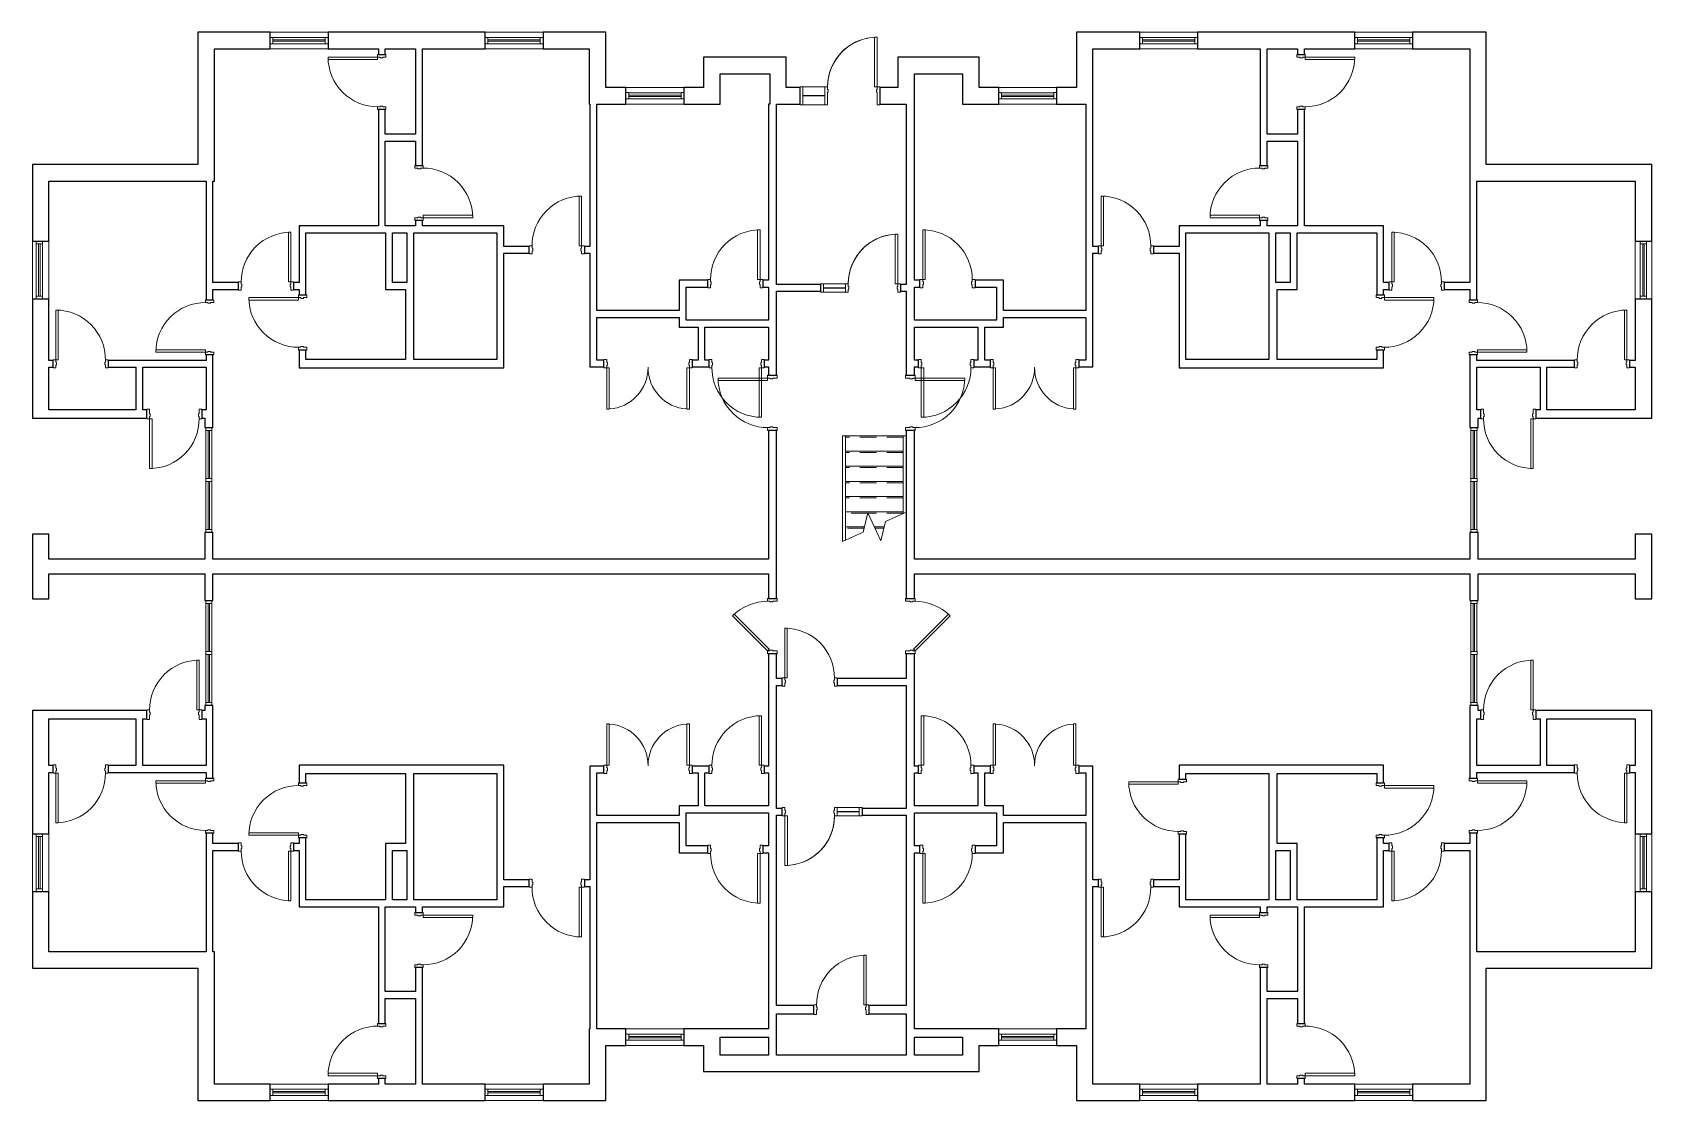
# Model space of a CAD drawing. Header units: inches. Extents: x -88 to 1087, y -1066 to -291.
import ezdxf

# ---------------------------------------------------------------- set-up
doc = ezdxf.new("R2010")
doc.units = ezdxf.units.IN
doc.header["$MEASUREMENT"] = 0
doc.linetypes.add('Overhead', pattern=[19.5, 12, -7.5])
for name, color, linetype, lineweight in [('A-DOOR', 31, 'Continuous', 9), ('A-DOOR-FRAM', 31, 'Continuous', 15), ('A-GLAZ-CURT', 52, 'Continuous', 9), ('A-GLAZ-CWMG', 51, 'Continuous', 9), ('A-WALL', 113, 'Continuous', 9), ('I-WALL', 2, 'Continuous', 9), ('S-STRS', 31, 'Continuous', 9), ('S-STRS-MBND', 31, 'Continuous', 9)]:
    doc.layers.add(name, color=color, linetype=linetype, lineweight=lineweight)

# ---------------------------------------------------------------- blocks, each defined once
blk = doc.blocks.new('Door-Single_CE_ - HM Door-2_ HM Frame-5153375-LEVEL 1')
at = {"layer": 'A-DOOR', "lineweight": 15}
for p, q in [((18, 39), (16.25, 39)), ((16.25, 39), (16.25, 3)), ((18, 3), (18, 39)), ((18, 3), (16.25, 3))]:
    blk.add_line(p, q, dxfattribs=at)
at = {"layer": 'A-DOOR'}
blk.add_arc((18, 3), 36, 90, 180.5, dxfattribs=at)
blk.add_arc((18, 3), 36, 90, 180.5, dxfattribs=at)
blk.add_arc((18, 3), 36, 90, 180.5, dxfattribs=at)
blk.add_arc((18, 3), 36, 90, 180.5, dxfattribs=at)
at = {"layer": 'A-DOOR-FRAM'}
for p, q in [((-18, 3), (-20, 3)), ((-20, 3), (-20, -3)), ((-18, 1.25), (-18, 3)), ((-17.5, 1.25), (-18, 1.25)), ((-17.5, -0.75), (-17.5, 1.25)), ((18, 1.25), (17.5, 1.25)), ((17.5, 1.25), (17.5, -0.75)), ((20, 3), (18, 3)), ((18, 3), (18, 1.25)), ((20, -3), (20, 3)), ((-20, -3), (-18, -3)), ((-18, -3), (-18, -0.75)), ((-18, -0.75), (-17.5, -0.75)), ((17.5, -0.75), (18, -0.75)), ((18, -0.75), (18, -3)), ((18, -3), (20, -3))]:
    blk.add_line(p, q, dxfattribs=at)
blk = doc.blocks.new('Door-Single_CE_ - HM Door-2_ HM Frame-5153379-LEVEL 1')
at = {"layer": 'A-DOOR', "lineweight": 15}
for p, q in [((16.25, -39.5), (16.25, -3.5)), ((18, -3.5), (16.25, -3.5)), ((18, -3.5), (18, -39.5)), ((18, -39.5), (16.25, -39.5))]:
    blk.add_line(p, q, dxfattribs=at)
at = {"layer": 'A-DOOR'}
blk.add_arc((18, -3.5), 36, 179.5, 270, dxfattribs=at)
blk.add_arc((18, -3.5), 36, 179.5, 270, dxfattribs=at)
blk.add_arc((18, -3.5), 36, 179.5, 270, dxfattribs=at)
blk.add_arc((18, -3.5), 36, 179.5, 270, dxfattribs=at)
at = {"layer": 'A-DOOR-FRAM'}
for p, q in [((-20, 3.5), (-18, 3.5)), ((-20, -3.5), (-20, 3.5)), ((-18, 3.5), (-18, 0.25)), ((-18, 0.25), (-17.5, 0.25)), ((-17.5, 0.25), (-17.5, -1.75)), ((17.5, 0.25), (18, 0.25)), ((17.5, -1.75), (17.5, 0.25)), ((18, 3.5), (20, 3.5)), ((18, 0.25), (18, 3.5)), ((20, 3.5), (20, -3.5)), ((-18, -3.5), (-20, -3.5)), ((-18, -1.75), (-18, -3.5)), ((-17.5, -1.75), (-18, -1.75)), ((18, -1.75), (17.5, -1.75)), ((18, -3.5), (18, -1.75)), ((20, -3.5), (18, -3.5))]:
    blk.add_line(p, q, dxfattribs=at)
blk = doc.blocks.new('Door-Single_CE_ - HM Door-2_ HM Frame-5153374-LEVEL 1')
at = {"layer": 'A-DOOR', "lineweight": 15}
for p, q in [((16.25, -39), (16.25, -3)), ((18, -3), (16.25, -3)), ((18, -3), (18, -39)), ((18, -39), (16.25, -39))]:
    blk.add_line(p, q, dxfattribs=at)
at = {"layer": 'A-DOOR'}
blk.add_arc((18, -3), 36, 179.5, 270, dxfattribs=at)
blk.add_arc((18, -3), 36, 179.5, 270, dxfattribs=at)
blk.add_arc((18, -3), 36, 179.5, 270, dxfattribs=at)
blk.add_arc((18, -3), 36, 179.5, 270, dxfattribs=at)
at = {"layer": 'A-DOOR-FRAM'}
for p, q in [((-20, 3), (-18, 3)), ((-20, -3), (-20, 3)), ((-18, 3), (-18, 0.75)), ((-18, 0.75), (-17.5, 0.75)), ((-17.5, 0.75), (-17.5, -1.25)), ((17.5, 0.75), (18, 0.75)), ((17.5, -1.25), (17.5, 0.75)), ((18, 3), (20, 3)), ((18, 0.75), (18, 3)), ((20, 3), (20, -3)), ((-18, -3), (-20, -3)), ((-18, -1.25), (-18, -3)), ((-17.5, -1.25), (-18, -1.25)), ((18, -1.25), (17.5, -1.25)), ((18, -3), (18, -1.25)), ((20, -3), (18, -3))]:
    blk.add_line(p, q, dxfattribs=at)
blk = doc.blocks.new('Door-Double_CE_ - WD Door-2_ HM Frame-5153386-LEVEL 1')
at = {"layer": 'A-DOOR'}
for p, q in [((-28.25, 33), (-30, 33)), ((-30, 33), (-30, 3)), ((-28.25, 3), (-28.25, 33)), ((30, 33), (28.25, 33)), ((28.25, 33), (28.25, 3)), ((30, 3), (30, 33)), ((-30, 3), (-28.25, 3)), ((28.25, 3), (30, 3))]:
    blk.add_line(p, q, dxfattribs=at)
for centre, start, end in [((-30, 3), 359.5, 86.65526), ((30, 3), 93.36407, 180.5)]:
    blk.add_arc(centre, 30, start, end, dxfattribs=at)
at = {"layer": 'A-DOOR-FRAM'}
for p, q in [((-30, 3), (-32, 3)), ((-32, 3), (-32, -3)), ((-30, 1.25), (-30, 3)), ((-29.5, 1.25), (-30, 1.25)), ((-29.5, -0.75), (-29.5, 1.25)), ((30, 1.25), (29.5, 1.25)), ((29.5, 1.25), (29.5, -0.75)), ((32, 3), (30, 3)), ((30, 3), (30, 1.25)), ((32, -3), (32, 3)), ((-32, -3), (-30, -3)), ((-30, -3), (-30, -0.75)), ((-30, -0.75), (-29.5, -0.75)), ((29.5, -0.75), (30, -0.75)), ((30, -0.75), (30, -3)), ((30, -3), (32, -3))]:
    blk.add_line(p, q, dxfattribs=at)
blk = doc.blocks.new('System Panel - zGlazed-5156093-LEVEL 1')
at = {"layer": 'A-GLAZ-CURT'}
for p, q in [((17.5, 0.5), (-17.5, 0.5)), ((-17.5, 0.5), (-17.5, -0.5)), ((17.5, -0.5), (17.5, 0.5)), ((-17.5, -0.5), (17.5, -0.5))]:
    blk.add_line(p, q, dxfattribs=at)
blk = doc.blocks.new('Rectangular Mullion - 4 1_2_ x 2_ Rectangular_CE_-5153390-LEVEL 1')
at = {"layer": 'A-GLAZ-CWMG'}
for p, q in [((955.3, -617.1), (955.3, -652.1)), ((959.8, -617.1), (959.8, -652.1))]:
    blk.add_line(p, q, dxfattribs=at)
blk = doc.blocks.new('Rectangular Mullion - 4 1_2_ x 2_ Rectangular_CE_-5156094-LEVEL 1')
at = {"layer": 'A-GLAZ-CWMG', "lineweight": 15}
for p, q in [((-2, 2.25), (0, 2.25)), ((-2, -2.25), (-2, 2.25)), ((0, 2.25), (0, -2.25)), ((0, -2.25), (-2, -2.25))]:
    blk.add_line(p, q, dxfattribs=at)
blk = doc.blocks.new('Rectangular Mullion - 4 1_2_ x 2_ Rectangular_CE_-5156095-LEVEL 1')
at = {"layer": 'A-GLAZ-CWMG', "lineweight": 15}
for p, q in [((0, 2.25), (-2, 2.25)), ((-2, 2.25), (-2, -2.25)), ((0, -2.25), (0, 2.25)), ((-2, -2.25), (0, -2.25))]:
    blk.add_line(p, q, dxfattribs=at)
blk = doc.blocks.new('Rectangular Mullion - 4 1_2_ x 2_ Rectangular_CE_-5156092-LEVEL 1')
at = {"layer": 'A-GLAZ-CWMG', "lineweight": 15}
for p, q in [((-1, 2.25), (1, 2.25)), ((-1, -2.25), (-1, 2.25)), ((1, 2.25), (1, -2.25)), ((1, -2.25), (-1, -2.25))]:
    blk.add_line(p, q, dxfattribs=at)
blk = doc.blocks.new('Door-Double_CE_ - WD Door-2_ HM Frame-5153381-LEVEL 1')
at = {"layer": 'A-DOOR'}
for p, q in [((-30, -3), (-28.25, -3)), ((-30, -33), (-30, -3)), ((-28.25, -3), (-28.25, -33)), ((28.25, -3), (30, -3)), ((28.25, -33), (28.25, -3)), ((30, -3), (30, -33)), ((-28.25, -33), (-30, -33)), ((30, -33), (28.25, -33))]:
    blk.add_line(p, q, dxfattribs=at)
for centre, start, end in [((-30, -3), 273.34474, 0.5), ((30, -3), 179.5, 266.63593)]:
    blk.add_arc(centre, 30, start, end, dxfattribs=at)
at = {"layer": 'A-DOOR-FRAM'}
for p, q in [((-32, 3), (-30, 3)), ((-32, -3), (-32, 3)), ((-30, 3), (-30, 0.75)), ((-30, 0.75), (-29.5, 0.75)), ((-29.5, 0.75), (-29.5, -1.25)), ((29.5, 0.75), (30, 0.75)), ((29.5, -1.25), (29.5, 0.75)), ((30, 3), (32, 3)), ((30, 0.75), (30, 3)), ((32, 3), (32, -3)), ((-30, -3), (-32, -3)), ((-30, -1.25), (-30, -3)), ((-29.5, -1.25), (-30, -1.25)), ((30, -1.25), (29.5, -1.25)), ((30, -3), (30, -1.25)), ((32, -3), (30, -3))]:
    blk.add_line(p, q, dxfattribs=at)
blk = doc.blocks.new('System Panel - zGlazed-5156097-LEVEL 1')
at = {"layer": 'A-GLAZ-CURT'}
for p, q in [((17.5, 0.5), (-17.5, 0.5)), ((-17.5, 0.5), (-17.5, -0.5)), ((17.5, -0.5), (17.5, 0.5)), ((-17.5, -0.5), (17.5, -0.5))]:
    blk.add_line(p, q, dxfattribs=at)
blk = doc.blocks.new('Rectangular Mullion - 4 1_2_ x 2_ Rectangular_CE_-5153396-LEVEL 1')
at = {"layer": 'A-GLAZ-CWMG'}
for p, q in [((955.3, -740.6), (955.3, -705.6)), ((959.8, -740.6), (959.8, -705.6))]:
    blk.add_line(p, q, dxfattribs=at)
blk = doc.blocks.new('Rectangular Mullion - 4 1_2_ x 2_ Rectangular_CE_-5156098-LEVEL 1')
at = {"layer": 'A-GLAZ-CWMG', "lineweight": 15}
for p, q in [((-2, 2.25), (0, 2.25)), ((-2, -2.25), (-2, 2.25)), ((0, 2.25), (0, -2.25)), ((0, -2.25), (-2, -2.25))]:
    blk.add_line(p, q, dxfattribs=at)
blk = doc.blocks.new('Rectangular Mullion - 4 1_2_ x 2_ Rectangular_CE_-5156099-LEVEL 1')
at = {"layer": 'A-GLAZ-CWMG', "lineweight": 15}
for p, q in [((0, 2.25), (-2, 2.25)), ((-2, 2.25), (-2, -2.25)), ((0, -2.25), (0, 2.25)), ((-2, -2.25), (0, -2.25))]:
    blk.add_line(p, q, dxfattribs=at)
blk = doc.blocks.new('Rectangular Mullion - 4 1_2_ x 2_ Rectangular_CE_-5156096-LEVEL 1')
at = {"layer": 'A-GLAZ-CWMG', "lineweight": 15}
for p, q in [((-1, 2.25), (1, 2.25)), ((-1, -2.25), (-1, 2.25)), ((1, 2.25), (1, -2.25)), ((1, -2.25), (-1, -2.25))]:
    blk.add_line(p, q, dxfattribs=at)
blk = doc.blocks.new('Door-Single_CE_ - HM Door-2_ HM Frame-5153377-LEVEL 1')
at = {"layer": 'A-DOOR', "lineweight": 15}
for p, q in [((18, 39.5), (16.25, 39.5)), ((16.25, 39.5), (16.25, 3.5)), ((18, 3.5), (18, 39.5)), ((18, 3.5), (16.25, 3.5))]:
    blk.add_line(p, q, dxfattribs=at)
at = {"layer": 'A-DOOR'}
blk.add_arc((18, 3.5), 36, 90, 180.5, dxfattribs=at)
blk.add_arc((18, 3.5), 36, 90, 180.5, dxfattribs=at)
blk.add_arc((18, 3.5), 36, 90, 180.5, dxfattribs=at)
blk.add_arc((18, 3.5), 36, 90, 180.5, dxfattribs=at)
at = {"layer": 'A-DOOR-FRAM'}
for p, q in [((-18, 3.5), (-20, 3.5)), ((-20, 3.5), (-20, -3.5)), ((-18, 1.75), (-18, 3.5)), ((-17.5, 1.75), (-18, 1.75)), ((-17.5, -0.25), (-17.5, 1.75)), ((18, 1.75), (17.5, 1.75)), ((17.5, 1.75), (17.5, -0.25)), ((20, 3.5), (18, 3.5)), ((18, 3.5), (18, 1.75)), ((20, -3.5), (20, 3.5)), ((-20, -3.5), (-18, -3.5)), ((-18, -3.5), (-18, -0.25)), ((-18, -0.25), (-17.5, -0.25)), ((17.5, -0.25), (18, -0.25)), ((18, -0.25), (18, -3.5)), ((18, -3.5), (20, -3.5))]:
    blk.add_line(p, q, dxfattribs=at)
blk = doc.blocks.new('Door-Single-Sidelite_CE_ - WD Door-2_ HM Frame-Sidelite-5153401-LEVEL 1')
at = {"layer": 'A-DOOR'}
for p, q in [((18, 39), (16, 39)), ((16, 39), (16, 3)), ((18, 3), (18, 39)), ((16, 3), (18, 3))]:
    blk.add_line(p, q, dxfattribs=at)
at = {"layer": 'A-DOOR', "lineweight": 15}
for p, q in [((-20, 0.125), (-36, 0.125)), ((-36, 0.125), (-36, -0.125)), ((-20, -0.125), (-20, 0.125)), ((-36, -0.125), (-20, -0.125))]:
    blk.add_line(p, q, dxfattribs=at)
at = {"layer": 'A-DOOR'}
for start, end in [(93.203874, 180.5), (90, 179.5)]:
    blk.add_arc((18, 3), 36, start, end, dxfattribs=at)
at = {"layer": 'A-DOOR-FRAM'}
for p, q in [((-36, 3), (-38, 3)), ((-38, 3), (-38, -3)), ((-36, -3), (-36, 3)), ((-18, 3), (-20, 3)), ((-20, 3), (-20, -3)), ((-18, 1), (-18, 3)), ((-17.5, 1), (-18, 1)), ((-17.5, -1), (-17.5, 1)), ((18, 1), (17.5, 1)), ((17.5, 1), (17.5, -1)), ((20, 3), (18, 3)), ((18, 3), (18, 1)), ((20, -3), (20, 3)), ((-38, -3), (-36, -3)), ((-20, -3), (-18, -3)), ((-18, -3), (-18, -1)), ((-18, -1), (-17.5, -1)), ((17.5, -1), (18, -1)), ((18, -1), (18, -3)), ((18, -3), (20, -3))]:
    blk.add_line(p, q, dxfattribs=at)
at = {"layer": 'A-DOOR-FRAM', "lineweight": 9}
for p, q in [((-36, 3), (-20, 3)), ((-20, -3), (-36, -3))]:
    blk.add_line(p, q, dxfattribs=at)
blk = doc.blocks.new('Door-Single-Sidelite_CE_ - WD Door-2_ HM Frame-Sidelite-5153376-LEVEL 1')
at = {"layer": 'A-DOOR'}
for p, q in [((18, 42.5), (16, 42.5)), ((16, 42.5), (16, 6.5)), ((18, 6.5), (18, 42.5)), ((16, 6.5), (18, 6.5))]:
    blk.add_line(p, q, dxfattribs=at)
at = {"layer": 'A-DOOR', "lineweight": 15}
for p, q in [((-20, 0.125), (-36, 0.125)), ((-36, 0.125), (-36, -0.125)), ((-20, -0.125), (-20, 0.125)), ((-36, -0.125), (-20, -0.125))]:
    blk.add_line(p, q, dxfattribs=at)
at = {"layer": 'A-DOOR'}
for start, end in [(93.203874, 180.5), (90, 179.5)]:
    blk.add_arc((18, 6.5), 36, start, end, dxfattribs=at)
at = {"layer": 'A-DOOR-FRAM'}
for p, q in [((-36, 6.5), (-38, 6.5)), ((-38, 6.5), (-38, -6.5)), ((-36, -6.5), (-36, 6.5)), ((-18, 6.5), (-20, 6.5)), ((-20, 6.5), (-20, -6.5)), ((-18, 4.5), (-18, 6.5)), ((-17.5, 4.5), (-18, 4.5)), ((-18, -6.5), (-18, 2.5)), ((-18, 2.5), (-17.5, 2.5)), ((-17.5, 2.5), (-17.5, 4.5)), ((18, 4.5), (17.5, 4.5)), ((17.5, 4.5), (17.5, 2.5)), ((17.5, 2.5), (18, 2.5)), ((20, 6.5), (18, 6.5)), ((18, 6.5), (18, 4.5)), ((18, 2.5), (18, -6.5)), ((20, -6.5), (20, 6.5)), ((-38, -6.5), (-36, -6.5)), ((-20, -6.5), (-18, -6.5)), ((18, -6.5), (20, -6.5))]:
    blk.add_line(p, q, dxfattribs=at)
at = {"layer": 'A-DOOR-FRAM', "lineweight": 9}
for p, q in [((-36, 6.5), (-20, 6.5)), ((-20, -6.5), (-36, -6.5))]:
    blk.add_line(p, q, dxfattribs=at)
blk = doc.blocks.new('System Panel - zGlazed-5153412-LEVEL 1')
at = {"layer": 'A-GLAZ-CURT'}
for p, q in [((19, 0.5), (-19, 0.5)), ((-19, 0.5), (-19, -0.5)), ((19, -0.5), (19, 0.5)), ((-19, -0.5), (19, -0.5))]:
    blk.add_line(p, q, dxfattribs=at)
blk = doc.blocks.new('Rectangular Mullion - 4 1_2_ x 2_ Rectangular_CE_-5153411-LEVEL 1')
at = {"layer": 'A-GLAZ-CWMG'}
for p, q in [((1078.3, -444.8), (1078.3, -482.8)), ((1082.8, -444.8), (1082.8, -482.8))]:
    blk.add_line(p, q, dxfattribs=at)
blk = doc.blocks.new('Rectangular Mullion - 4 1_2_ x 2_ Rectangular_CE_-5153413-LEVEL 1')
at = {"layer": 'A-GLAZ-CWMG', "lineweight": 15}
for p, q in [((-2, 2.25), (0, 2.25)), ((-2, -2.25), (-2, 2.25)), ((0, 2.25), (0, -2.25)), ((0, -2.25), (-2, -2.25))]:
    blk.add_line(p, q, dxfattribs=at)
blk = doc.blocks.new('Rectangular Mullion - 4 1_2_ x 2_ Rectangular_CE_-5153414-LEVEL 1')
at = {"layer": 'A-GLAZ-CWMG', "lineweight": 15}
for p, q in [((0, 2.25), (-2, 2.25)), ((-2, 2.25), (-2, -2.25)), ((0, -2.25), (0, 2.25)), ((-2, -2.25), (0, -2.25))]:
    blk.add_line(p, q, dxfattribs=at)
blk = doc.blocks.new('System Panel - zGlazed-5153417-LEVEL 1')
at = {"layer": 'A-GLAZ-CURT'}
for p, q in [((19, 0.5), (-19, 0.5)), ((-19, 0.5), (-19, -0.5)), ((19, -0.5), (19, 0.5)), ((-19, -0.5), (19, -0.5))]:
    blk.add_line(p, q, dxfattribs=at)
blk = doc.blocks.new('Rectangular Mullion - 4 1_2_ x 2_ Rectangular_CE_-5153416-LEVEL 1')
at = {"layer": 'A-GLAZ-CWMG'}
for p, q in [((1078.3, -912.8), (1078.3, -874.8)), ((1082.8, -912.8), (1082.8, -874.8))]:
    blk.add_line(p, q, dxfattribs=at)
blk = doc.blocks.new('Rectangular Mullion - 4 1_2_ x 2_ Rectangular_CE_-5153418-LEVEL 1')
at = {"layer": 'A-GLAZ-CWMG', "lineweight": 15}
for p, q in [((-2, 2.25), (0, 2.25)), ((-2, -2.25), (-2, 2.25)), ((0, 2.25), (0, -2.25)), ((0, -2.25), (-2, -2.25))]:
    blk.add_line(p, q, dxfattribs=at)
blk = doc.blocks.new('Rectangular Mullion - 4 1_2_ x 2_ Rectangular_CE_-5153419-LEVEL 1')
at = {"layer": 'A-GLAZ-CWMG', "lineweight": 15}
for p, q in [((0, 2.25), (-2, 2.25)), ((-2, 2.25), (-2, -2.25)), ((0, -2.25), (0, 2.25)), ((-2, -2.25), (0, -2.25))]:
    blk.add_line(p, q, dxfattribs=at)
blk = doc.blocks.new('Door-Single_CE_ - HM Door-2_ HM Frame-5153380-LEVEL 1')
at = {"layer": 'A-DOOR', "lineweight": 15}
for p, q in [((-7.5, 29), (-8.7, 27.7)), ((-8.7, 27.7), (16.8, 2.3)), ((18, 3.5), (-7.5, 29)), ((18, 3.5), (16.8, 2.3))]:
    blk.add_line(p, q, dxfattribs=at)
at = {"layer": 'A-DOOR'}
blk.add_arc((18, 3.5), 36, 135, 180.5, dxfattribs=at)
blk.add_arc((18, 3.5), 36, 135, 180.5, dxfattribs=at)
blk.add_arc((18, 3.5), 36, 135, 180.5, dxfattribs=at)
blk.add_arc((18, 3.5), 36, 135, 180.5, dxfattribs=at)
at = {"layer": 'A-DOOR-FRAM'}
for p, q in [((-18, 3.5), (-20, 3.5)), ((-20, 3.5), (-20, -3.5)), ((-18, 1.8), (-18, 3.5)), ((-17.5, 1.8), (-18, 1.8)), ((-17.5, -0.2), (-17.5, 1.8)), ((18, 1.8), (17.5, 1.8)), ((17.5, 1.8), (17.5, -0.2)), ((20, 3.5), (18, 3.5)), ((18, 3.5), (18, 1.8)), ((20, -3.5), (20, 3.5)), ((-20, -3.5), (-18, -3.5)), ((-18, -3.5), (-18, -0.2)), ((-18, -0.2), (-17.5, -0.2)), ((17.5, -0.2), (18, -0.2)), ((18, -0.2), (18, -3.5)), ((18, -3.5), (20, -3.5))]:
    blk.add_line(p, q, dxfattribs=at)
blk = doc.blocks.new('Door-Single_CE_ - HM Door-2_ HM Frame-5153378-LEVEL 1')
at = {"layer": 'A-DOOR', "lineweight": 15}
for p, q in [((-8.7, -27.7), (16.8, -2.3)), ((18, -3.5), (-7.5, -29)), ((18, -3.5), (16.8, -2.3)), ((-7.5, -29), (-8.7, -27.7))]:
    blk.add_line(p, q, dxfattribs=at)
at = {"layer": 'A-DOOR'}
blk.add_arc((18, -3.5), 36, 179.5, 225, dxfattribs=at)
blk.add_arc((18, -3.5), 36, 179.5, 225, dxfattribs=at)
blk.add_arc((18, -3.5), 36, 179.5, 225, dxfattribs=at)
blk.add_arc((18, -3.5), 36, 179.5, 225, dxfattribs=at)
at = {"layer": 'A-DOOR-FRAM'}
for p, q in [((-20, 3.5), (-18, 3.5)), ((-20, -3.5), (-20, 3.5)), ((-18, 3.5), (-18, 0.2)), ((-18, 0.2), (-17.5, 0.2)), ((-17.5, 0.2), (-17.5, -1.8)), ((17.5, 0.2), (18, 0.2)), ((17.5, -1.8), (17.5, 0.2)), ((18, 3.5), (20, 3.5)), ((18, 0.2), (18, 3.5)), ((20, 3.5), (20, -3.5)), ((-18, -3.5), (-20, -3.5)), ((-18, -1.8), (-18, -3.5)), ((-17.5, -1.8), (-18, -1.8)), ((18, -1.8), (17.5, -1.8)), ((18, -3.5), (18, -1.8)), ((20, -3.5), (18, -3.5))]:
    blk.add_line(p, q, dxfattribs=at)

msp = doc.modelspace()

# ---------------------------------------------------------------- linework, layer by layer
at = {"layer": 'A-WALL', "lineweight": 25}
for p, q in [((31.6, -291.3), (31.6, -387.3)), ((84.1, -291.3), (31.6, -291.3)), ((84.1, -303.3), (84.1, -291.3)), ((240.1, -291.3), (126.1, -291.3)), ((126.1, -291.3), (126.1, -303.3)), ((240.1, -303.3), (240.1, -291.3)), ((327.6, -291.3), (282.1, -291.3)), ((282.1, -291.3), (282.1, -303.3)), ((327.6, -331.3), (327.6, -291.3)), ((669.1, -291.3), (669.1, -331.3)), ((715.1, -291.3), (669.1, -291.3)), ((715.1, -303.3), (715.1, -291.3)), ((871.1, -291.3), (757.1, -291.3)), ((757.1, -291.3), (757.1, -303.3)), ((871.1, -303.3), (871.1, -291.3)), ((966.6, -291.3), (913.1, -291.3)), ((913.1, -291.3), (913.1, -303.3)), ((966.6, -387.3), (966.6, -291.3)), ((43.6, -399.3), (43.6, -303.3)), ((43.6, -303.3), (84.1, -303.3)), ((126.1, -303.3), (162.6, -303.3)), ((167.6, -303.3), (189.6, -303.3)), ((194.6, -303.3), (240.1, -303.3)), ((282.1, -303.3), (315.6, -303.3)), ((315.6, -303.3), (315.6, -343.3)), ((681.1, -343.3), (681.1, -303.3)), ((681.1, -303.3), (715.1, -303.3)), ((757.1, -303.3), (802.6, -303.3)), ((807.6, -303.3), (829.6, -303.3)), ((834.6, -303.3), (871.1, -303.3)), ((913.1, -303.3), (954.6, -303.3)), ((954.6, -303.3), (954.6, -399.3)), ((398.6, -309.3), (398.6, -331.3)), ((458.6, -309.3), (398.6, -309.3)), ((458.6, -331.3), (458.6, -309.3)), ((539.6, -309.3), (539.6, -331.3)), ((598.6, -309.3), (539.6, -309.3)), ((598.6, -331.3), (598.6, -309.3)), ((410.6, -343.3), (410.6, -321.3)), ((410.6, -321.3), (446.6, -321.3)), ((446.6, -321.3), (446.6, -343.3)), ((551.6, -321.3), (586.6, -321.3)), ((551.6, -471.1), (551.6, -321.3)), ((586.6, -321.3), (586.6, -343.3)), ((342.3, -331.3), (327.6, -331.3)), ((342.3, -343.3), (342.3, -331.3)), ((398.6, -331.3), (384.3, -331.3)), ((384.3, -331.3), (384.3, -343.3)), ((468.6, -331.3), (458.6, -331.3)), ((468.6, -343.3), (468.6, -331.3)), ((539.6, -331.3), (526.6, -331.3)), ((526.6, -331.3), (526.6, -343.3)), ((612.8, -331.3), (598.6, -331.3)), ((612.8, -343.3), (612.8, -331.3)), ((669.1, -331.3), (654.8, -331.3)), ((654.8, -331.3), (654.8, -343.3)), ((315.6, -343.3), (316.1, -343.3)), ((321.1, -343.3), (342.3, -343.3)), ((384.3, -343.3), (410.6, -343.3)), ((445.6, -343.3), (445.6, -471.1)), ((446.6, -343.3), (445.6, -343.3)), ((451.6, -343.3), (468.6, -343.3)), ((451.6, -474.2), (451.6, -343.3)), ((526.6, -343.3), (545.6, -343.3)), ((545.6, -343.3), (545.6, -474.2)), ((586.6, -343.3), (612.8, -343.3)), ((654.8, -343.3), (676.1, -343.3)), ((31.6, -387.3), (-88.4, -387.3)), ((-88.4, -387.3), (-88.4, -442.8)), ((1086.6, -387.3), (966.6, -387.3)), ((1086.6, -442.8), (1086.6, -387.3)), ((-76.4, -399.3), (37.6, -399.3)), ((-76.4, -442.8), (-76.4, -399.3)), ((42.6, -399.3), (43.6, -399.3)), ((959.6, -399.3), (1074.6, -399.3)), ((1074.6, -399.3), (1074.6, -442.8)), ((-88.4, -442.8), (-76.4, -442.8)), ((1074.6, -442.8), (1086.6, -442.8)), ((183.3, -472.8), (182.3, -472.8)), ((182.3, -477.8), (182.3, -528.6)), ((188.3, -528.6), (188.3, -472.8)), ((445.6, -476.1), (445.6, -500.1)), ((451.6, -540.1), (451.6, -479.2)), ((545.6, -479.2), (545.6, -540.1)), ((551.6, -500.1), (551.6, -476.1)), ((808.8, -472.8), (808.8, -528.6)), ((814.8, -472.8), (813.8, -472.8)), ((814.8, -528.6), (814.8, -477.8)), ((-76.4, -484.8), (-88.4, -484.8)), ((-88.4, -484.8), (-88.4, -571.3)), ((-76.4, -529.3), (-76.4, -484.8)), ((1086.6, -484.8), (1074.6, -484.8)), ((1074.6, -484.8), (1074.6, -529.3)), ((1086.6, -571.3), (1086.6, -484.8)), ((445.6, -505.1), (445.6, -529.1)), ((551.6, -529.1), (551.6, -505.1)), ((105.1, -528.6), (105.1, -534.6)), ((182.3, -528.6), (110.1, -528.6)), ((248.6, -528.6), (188.3, -528.6)), ((808.8, -528.6), (748.6, -528.6)), ((887.1, -528.6), (814.8, -528.6)), ((892.1, -534.6), (892.1, -528.6)), ((-76.4, -565.3), (-76.4, -534.3)), ((105.1, -534.6), (248.6, -534.6)), ((445.6, -534.1), (445.6, -540.1)), ((445.6, -540.1), (451.6, -540.1)), ((545.6, -540.1), (551.6, -540.1)), ((551.6, -540.1), (551.6, -534.1)), ((748.6, -534.6), (892.1, -534.6)), ((1074.6, -534.3), (1074.6, -565.3)), ((-88.4, -571.3), (-5.4, -571.3)), ((-13.4, -565.3), (-76.4, -565.3)), ((-5.4, -565.3), (-8.4, -565.3)), ((-5.4, -571.3), (-5.4, -565.3)), ((37.6, -565.3), (34.6, -565.3)), ((34.6, -565.3), (34.6, -571.3)), ((34.6, -571.3), (36.6, -571.3)), ((36.6, -571.3), (36.6, -578.1)), ((42.6, -578.1), (42.6, -565.3)), ((954.6, -565.3), (954.6, -578.1)), ((962.6, -565.3), (959.6, -565.3)), ((960.6, -571.3), (962.6, -571.3)), ((960.6, -578.1), (960.6, -571.3)), ((962.6, -571.3), (962.6, -565.3)), ((1005.6, -565.3), (1002.6, -565.3)), ((1002.6, -565.3), (1002.6, -571.3)), ((1002.6, -571.3), (1086.6, -571.3)), ((1074.6, -565.3), (1010.6, -565.3)), ((36.6, -578.1), (42.6, -578.1)), ((445.6, -580.1), (445.6, -673.6)), ((451.6, -580.1), (445.6, -580.1)), ((451.6, -702.1), (451.6, -580.1)), ((545.6, -580.1), (545.6, -702.1)), ((551.6, -580.1), (545.6, -580.1)), ((551.6, -673.6), (551.6, -580.1)), ((954.6, -578.1), (960.6, -578.1)), ((-76.4, -655.3), (-88.4, -655.3)), ((-88.4, -655.3), (-88.4, -702.3)), ((-76.4, -673.6), (-76.4, -655.3)), ((36.6, -654.1), (36.6, -673.6)), ((42.6, -654.1), (36.6, -654.1)), ((42.6, -673.6), (42.6, -654.1)), ((954.6, -654.1), (954.6, -673.6)), ((960.6, -654.1), (954.6, -654.1)), ((960.6, -673.6), (960.6, -654.1)), ((1086.6, -655.3), (1074.6, -655.3)), ((1074.6, -655.3), (1074.6, -673.6)), ((1086.6, -702.3), (1086.6, -655.3)), ((36.6, -673.6), (-76.4, -673.6)), ((445.6, -673.6), (42.6, -673.6)), ((954.6, -673.6), (551.6, -673.6)), ((1074.6, -673.6), (960.6, -673.6)), ((-76.4, -702.3), (-76.4, -684.1)), ((-76.4, -684.1), (36.6, -684.1)), ((36.6, -684.1), (36.6, -703.6)), ((42.6, -684.1), (445.6, -684.1)), ((42.6, -703.6), (42.6, -684.1)), ((445.6, -684.1), (445.6, -702.1)), ((551.6, -684.1), (954.6, -684.1)), ((551.6, -702.1), (551.6, -684.1)), ((954.6, -684.1), (954.6, -703.6)), ((960.6, -684.1), (1074.6, -684.1)), ((960.6, -703.6), (960.6, -684.1)), ((1074.6, -684.1), (1074.6, -702.3)), ((-88.4, -702.3), (-76.4, -702.3)), ((36.6, -703.6), (42.6, -703.6)), ((445.6, -702.1), (451.6, -702.1)), ((545.6, -702.1), (551.6, -702.1)), ((954.6, -703.6), (960.6, -703.6)), ((1074.6, -702.3), (1086.6, -702.3)), ((445.6, -742.1), (445.6, -823.6)), ((451.6, -742.1), (445.6, -742.1)), ((451.6, -760.1), (451.6, -742.1)), ((545.6, -742.1), (545.6, -760.1)), ((551.6, -742.1), (545.6, -742.1)), ((551.6, -823.6), (551.6, -742.1)), ((451.6, -854.3), (451.6, -765.1)), ((545.6, -765.1), (545.6, -854.3)), ((-88.4, -783.3), (-88.4, -872.8)), ((-5.4, -783.3), (-88.4, -783.3)), ((-5.4, -789.3), (-5.4, -783.3)), ((36.6, -783.3), (34.6, -783.3)), ((34.6, -783.3), (34.6, -789.3)), ((42.6, -779.6), (36.6, -779.6)), ((36.6, -779.6), (36.6, -783.3)), ((42.6, -789.3), (42.6, -779.6)), ((960.6, -779.6), (954.6, -779.6)), ((954.6, -779.6), (954.6, -789.3)), ((960.6, -783.3), (960.6, -779.6)), ((962.6, -783.3), (960.6, -783.3)), ((962.6, -789.3), (962.6, -783.3)), ((1086.6, -783.3), (1002.6, -783.3)), ((1002.6, -783.3), (1002.6, -789.3)), ((1086.6, -872.8), (1086.6, -783.3)), ((-76.4, -823.3), (-76.4, -789.3)), ((-76.4, -789.3), (-13.4, -789.3)), ((-8.4, -789.3), (-5.4, -789.3)), ((34.6, -789.3), (37.6, -789.3)), ((959.6, -789.3), (962.6, -789.3)), ((1002.6, -789.3), (1005.6, -789.3)), ((1010.6, -789.3), (1074.6, -789.3)), ((1074.6, -789.3), (1074.6, -823.3)), ((-76.4, -872.8), (-76.4, -828.3)), ((248.6, -823.1), (105.1, -823.1)), ((105.1, -823.1), (105.1, -829.1)), ((110.1, -829.1), (182.3, -829.1)), ((182.3, -829.1), (182.3, -879.8)), ((188.3, -829.1), (248.6, -829.1)), ((188.3, -884.8), (188.3, -829.1)), ((445.6, -828.6), (445.6, -852.6)), ((551.6, -852.6), (551.6, -828.6)), ((892.1, -823.1), (748.6, -823.1)), ((748.6, -829.1), (808.8, -829.1)), ((808.8, -829.1), (808.8, -884.8)), ((814.8, -829.1), (887.1, -829.1)), ((814.8, -879.8), (814.8, -829.1)), ((892.1, -829.1), (892.1, -823.1)), ((1074.6, -828.3), (1074.6, -872.8)), ((445.6, -857.6), (445.6, -881.6)), ((551.6, -881.6), (551.6, -857.6)), ((451.6, -997.3), (451.6, -859.3)), ((545.6, -859.3), (545.6, -997.3)), ((-88.4, -872.8), (-76.4, -872.8)), ((1074.6, -872.8), (1086.6, -872.8)), ((182.3, -884.8), (183.3, -884.8)), ((445.6, -886.6), (445.6, -1014.3)), ((551.6, -1014.3), (551.6, -886.6)), ((813.8, -884.8), (814.8, -884.8)), ((-76.4, -914.8), (-88.4, -914.8)), ((-88.4, -914.8), (-88.4, -970.3)), ((-76.4, -958.3), (-76.4, -914.8)), ((1086.6, -914.8), (1074.6, -914.8)), ((1074.6, -914.8), (1074.6, -958.3)), ((1086.6, -970.3), (1086.6, -914.8)), ((37.6, -958.3), (-76.4, -958.3)), ((43.6, -958.3), (42.6, -958.3)), ((43.6, -1054.3), (43.6, -958.3)), ((954.6, -958.3), (954.6, -1054.3)), ((1074.6, -958.3), (959.6, -958.3)), ((-88.4, -970.3), (31.6, -970.3)), ((31.6, -970.3), (31.6, -1066.3)), ((966.6, -970.3), (1086.6, -970.3)), ((966.6, -1066.3), (966.6, -970.3)), ((478.6, -997.3), (451.6, -997.3)), ((478.6, -1003.3), (478.6, -997.3)), ((545.6, -997.3), (518.6, -997.3)), ((518.6, -997.3), (518.6, -1003.3)), ((451.6, -1033.3), (451.6, -1003.3)), ((451.6, -1003.3), (478.6, -1003.3)), ((518.6, -1003.3), (545.6, -1003.3)), ((545.6, -1003.3), (545.6, -1033.3)), ((316.1, -1014.3), (315.6, -1014.3)), ((315.6, -1014.3), (315.6, -1054.3)), ((342.3, -1014.3), (321.1, -1014.3)), ((342.3, -1026.3), (342.3, -1014.3)), ((384.3, -1014.3), (384.3, -1026.3)), ((445.6, -1014.3), (384.3, -1014.3)), ((410.6, -1033.3), (410.6, -1020.3)), ((410.6, -1020.3), (445.6, -1020.3)), ((445.6, -1020.3), (445.6, -1033.3)), ((612.8, -1014.3), (551.6, -1014.3)), ((551.6, -1033.3), (551.6, -1020.3)), ((551.6, -1020.3), (586.6, -1020.3)), ((586.6, -1020.3), (586.6, -1033.3)), ((612.8, -1026.3), (612.8, -1014.3)), ((676.1, -1014.3), (654.8, -1014.3)), ((654.8, -1014.3), (654.8, -1026.3)), ((681.1, -1054.3), (681.1, -1014.3)), ((327.6, -1026.3), (342.3, -1026.3)), ((327.6, -1066.3), (327.6, -1026.3)), ((384.3, -1026.3), (398.6, -1026.3)), ((398.6, -1026.3), (398.6, -1045.3)), ((445.6, -1033.3), (410.6, -1033.3)), ((545.6, -1033.3), (451.6, -1033.3)), ((586.6, -1033.3), (551.6, -1033.3)), ((598.6, -1026.3), (612.8, -1026.3)), ((598.6, -1045.3), (598.6, -1026.3)), ((654.8, -1026.3), (669.1, -1026.3)), ((669.1, -1026.3), (669.1, -1066.3)), ((398.6, -1045.3), (598.6, -1045.3)), ((84.1, -1054.3), (43.6, -1054.3)), ((84.1, -1066.3), (84.1, -1054.3)), ((162.6, -1054.3), (126.1, -1054.3)), ((126.1, -1054.3), (126.1, -1066.3)), ((189.6, -1054.3), (167.6, -1054.3)), ((240.1, -1054.3), (194.6, -1054.3)), ((240.1, -1066.3), (240.1, -1054.3)), ((315.6, -1054.3), (282.1, -1054.3)), ((282.1, -1054.3), (282.1, -1066.3)), ((715.1, -1054.3), (681.1, -1054.3)), ((715.1, -1066.3), (715.1, -1054.3)), ((802.6, -1054.3), (757.1, -1054.3)), ((757.1, -1054.3), (757.1, -1066.3)), ((829.6, -1054.3), (807.6, -1054.3)), ((871.1, -1054.3), (834.6, -1054.3)), ((871.1, -1066.3), (871.1, -1054.3)), ((954.6, -1054.3), (913.1, -1054.3)), ((913.1, -1054.3), (913.1, -1066.3)), ((31.6, -1066.3), (84.1, -1066.3)), ((126.1, -1066.3), (240.1, -1066.3)), ((282.1, -1066.3), (327.6, -1066.3)), ((669.1, -1066.3), (715.1, -1066.3)), ((757.1, -1066.3), (871.1, -1066.3)), ((913.1, -1066.3), (966.6, -1066.3))]:
    msp.add_line(p, q, dxfattribs=at)
at = {"layer": 'A-WALL'}
for p, q in [((84.1, -291.3), (126.1, -291.3)), ((240.1, -291.3), (282.1, -291.3)), ((715.1, -291.3), (757.1, -291.3)), ((871.1, -291.3), (913.1, -291.3)), ((126.1, -303.3), (84.1, -303.3)), ((282.1, -303.3), (240.1, -303.3)), ((757.1, -303.3), (715.1, -303.3)), ((913.1, -303.3), (871.1, -303.3)), ((342.3, -331.3), (384.3, -331.3)), ((612.8, -331.3), (654.8, -331.3)), ((384.3, -343.3), (342.3, -343.3)), ((654.8, -343.3), (612.8, -343.3)), ((-88.4, -484.8), (-88.4, -442.8)), ((-76.4, -442.8), (-76.4, -484.8)), ((1074.6, -484.8), (1074.6, -442.8)), ((1086.6, -442.8), (1086.6, -484.8)), ((-88.4, -914.8), (-88.4, -872.8)), ((-76.4, -872.8), (-76.4, -914.8)), ((1074.6, -914.8), (1074.6, -872.8)), ((1086.6, -872.8), (1086.6, -914.8)), ((342.3, -1014.3), (384.3, -1014.3)), ((612.8, -1014.3), (654.8, -1014.3)), ((384.3, -1026.3), (342.3, -1026.3)), ((654.8, -1026.3), (612.8, -1026.3)), ((84.1, -1054.3), (126.1, -1054.3)), ((240.1, -1054.3), (282.1, -1054.3)), ((715.1, -1054.3), (757.1, -1054.3)), ((871.1, -1054.3), (913.1, -1054.3)), ((126.1, -1066.3), (84.1, -1066.3)), ((282.1, -1066.3), (240.1, -1066.3)), ((757.1, -1066.3), (715.1, -1066.3)), ((913.1, -1066.3), (871.1, -1066.3))]:
    msp.add_line(p, q, dxfattribs=at)
at = {"layer": 'I-WALL', "lineweight": 25}
for p, q in [((162.6, -303.3), (162.6, -307.3)), ((167.6, -307.3), (167.6, -303.3)), ((189.6, -303.3), (189.6, -365.3)), ((194.6, -387.8), (194.6, -303.3)), ((802.6, -303.3), (802.6, -387.8)), ((807.6, -365.3), (807.6, -303.3)), ((829.6, -303.3), (829.6, -307.3)), ((834.6, -307.3), (834.6, -303.3)), ((162.6, -307.3), (167.6, -307.3)), ((829.6, -307.3), (834.6, -307.3)), ((167.6, -347.3), (162.6, -347.3)), ((162.6, -347.3), (162.6, -431.8)), ((167.6, -365.3), (167.6, -347.3)), ((316.1, -343.3), (316.1, -446.6)), ((321.1, -493.1), (321.1, -343.3)), ((676.1, -343.3), (676.1, -493.1)), ((681.1, -446.6), (681.1, -343.3)), ((834.6, -347.3), (829.6, -347.3)), ((829.6, -347.3), (829.6, -365.3)), ((834.6, -431.8), (834.6, -347.3)), ((189.6, -365.3), (167.6, -365.3)), ((167.6, -431.8), (167.6, -370.3)), ((167.6, -370.3), (189.6, -370.3)), ((189.6, -370.3), (189.6, -387.8)), ((829.6, -365.3), (807.6, -365.3)), ((807.6, -387.8), (807.6, -370.3)), ((807.6, -370.3), (829.6, -370.3)), ((829.6, -370.3), (829.6, -431.8)), ((37.6, -399.3), (37.6, -485.3)), ((42.6, -472.8), (42.6, -399.3)), ((189.6, -387.8), (194.6, -387.8)), ((802.6, -387.8), (807.6, -387.8)), ((954.6, -399.3), (954.6, -472.8)), ((959.6, -485.3), (959.6, -399.3)), ((105.1, -431.8), (105.1, -472.8)), ((162.6, -431.8), (105.1, -431.8)), ((189.6, -431.8), (167.6, -431.8)), ((194.6, -427.8), (189.6, -427.8)), ((189.6, -427.8), (189.6, -431.8)), ((194.6, -431.8), (194.6, -427.8)), ((253.6, -431.8), (194.6, -431.8)), ((253.6, -446.6), (253.6, -431.8)), ((802.6, -431.8), (743.6, -431.8)), ((743.6, -431.8), (743.6, -446.6)), ((807.6, -427.8), (802.6, -427.8)), ((802.6, -427.8), (802.6, -431.8)), ((807.6, -431.8), (807.6, -427.8)), ((829.6, -431.8), (807.6, -431.8)), ((892.1, -431.8), (834.6, -431.8)), ((892.1, -472.8), (892.1, -431.8)), ((110.1, -481.8), (110.1, -436.8)), ((110.1, -436.8), (167.8, -436.8)), ((167.8, -436.8), (167.8, -477.8)), ((172.8, -436.8), (183.3, -436.8)), ((172.8, -472.8), (172.8, -436.8)), ((183.3, -436.8), (183.3, -472.8)), ((188.3, -436.8), (248.6, -436.8)), ((188.3, -472.8), (188.3, -436.8)), ((248.6, -436.8), (248.6, -528.6)), ((748.6, -436.8), (808.8, -436.8)), ((748.6, -528.6), (748.6, -436.8)), ((808.8, -436.8), (808.8, -472.8)), ((813.8, -436.8), (824.3, -436.8)), ((813.8, -472.8), (813.8, -436.8)), ((824.3, -436.8), (824.3, -472.8)), ((829.3, -436.8), (887.1, -436.8)), ((829.3, -477.8), (829.3, -436.8)), ((887.1, -436.8), (887.1, -481.8)), ((272.1, -446.6), (253.6, -446.6)), ((253.6, -534.6), (253.6, -451.6)), ((253.6, -451.6), (272.1, -451.6)), ((272.1, -451.6), (272.1, -446.6)), ((316.1, -446.6), (312.1, -446.6)), ((312.1, -446.6), (312.1, -451.6)), ((312.1, -451.6), (316.1, -451.6)), ((316.1, -451.6), (316.1, -534.1)), ((685.1, -446.6), (681.1, -446.6)), ((681.1, -451.6), (685.1, -451.6)), ((681.1, -534.1), (681.1, -451.6)), ((685.1, -451.6), (685.1, -446.6)), ((743.6, -446.6), (725.1, -446.6)), ((725.1, -446.6), (725.1, -451.6)), ((725.1, -451.6), (743.6, -451.6)), ((743.6, -451.6), (743.6, -534.6)), ((61.1, -472.8), (42.6, -472.8)), ((42.6, -485.3), (42.6, -477.8)), ((42.6, -477.8), (61.1, -477.8)), ((61.1, -477.8), (61.1, -472.8)), ((105.1, -472.8), (101.1, -472.8)), ((101.1, -472.8), (101.1, -477.8)), ((101.1, -477.8), (105.1, -477.8)), ((105.1, -477.8), (105.1, -481.8)), ((167.8, -477.8), (182.3, -477.8)), ((182.3, -472.8), (172.8, -472.8)), ((380.9, -471.1), (380.9, -493.1)), ((401.6, -471.1), (380.9, -471.1)), ((385.9, -500.1), (385.9, -476.1)), ((385.9, -476.1), (401.6, -476.1)), ((401.6, -476.1), (401.6, -471.1)), ((445.6, -471.1), (441.6, -471.1)), ((441.6, -471.1), (441.6, -476.1)), ((441.6, -476.1), (445.6, -476.1)), ((483.6, -474.2), (451.6, -474.2)), ((451.6, -479.2), (483.6, -479.2)), ((483.6, -479.2), (483.6, -474.2)), ((545.6, -474.2), (541.6, -474.2)), ((541.6, -474.2), (541.6, -479.2)), ((541.6, -479.2), (545.6, -479.2)), ((555.6, -471.1), (551.6, -471.1)), ((551.6, -476.1), (555.6, -476.1)), ((555.6, -476.1), (555.6, -471.1)), ((616.2, -471.1), (595.6, -471.1)), ((595.6, -471.1), (595.6, -476.1)), ((595.6, -476.1), (611.2, -476.1)), ((611.2, -476.1), (611.2, -500.1)), ((616.2, -493.1), (616.2, -471.1)), ((824.3, -472.8), (814.8, -472.8)), ((814.8, -477.8), (829.3, -477.8)), ((896.1, -472.8), (892.1, -472.8)), ((892.1, -481.8), (892.1, -477.8)), ((892.1, -477.8), (896.1, -477.8)), ((896.1, -477.8), (896.1, -472.8)), ((954.6, -472.8), (936.1, -472.8)), ((936.1, -472.8), (936.1, -477.8)), ((936.1, -477.8), (954.6, -477.8)), ((954.6, -477.8), (954.6, -485.3)), ((37.6, -485.3), (42.6, -485.3)), ((105.1, -481.8), (110.1, -481.8)), ((380.9, -493.1), (321.1, -493.1)), ((676.1, -493.1), (616.2, -493.1)), ((887.1, -481.8), (892.1, -481.8)), ((954.6, -485.3), (959.6, -485.3)), ((321.1, -529.1), (321.1, -498.1)), ((321.1, -498.1), (380.9, -498.1)), ((380.9, -498.1), (380.9, -505.1)), ((380.9, -505.1), (394.6, -505.1)), ((445.6, -500.1), (385.9, -500.1)), ((394.6, -505.1), (394.6, -529.1)), ((399.6, -529.1), (399.6, -505.1)), ((399.6, -505.1), (445.6, -505.1)), ((611.2, -500.1), (551.6, -500.1)), ((551.6, -505.1), (597.6, -505.1)), ((597.6, -505.1), (597.6, -529.1)), ((602.6, -529.1), (602.6, -505.1)), ((602.6, -505.1), (616.2, -505.1)), ((616.2, -505.1), (616.2, -498.1)), ((616.2, -498.1), (676.1, -498.1)), ((676.1, -498.1), (676.1, -529.1)), ((37.6, -525.3), (37.6, -529.3)), ((42.6, -525.3), (37.6, -525.3)), ((42.6, -565.3), (42.6, -525.3)), ((105.1, -521.8), (105.1, -528.6)), ((110.1, -521.8), (105.1, -521.8)), ((110.1, -528.6), (110.1, -521.8)), ((887.1, -521.8), (887.1, -528.6)), ((892.1, -521.8), (887.1, -521.8)), ((892.1, -528.6), (892.1, -521.8)), ((954.6, -525.3), (954.6, -565.3)), ((959.6, -525.3), (954.6, -525.3)), ((959.6, -529.3), (959.6, -525.3)), ((-73.4, -529.3), (-76.4, -529.3)), ((-76.4, -534.3), (-73.4, -534.3)), ((-73.4, -534.3), (-73.4, -529.3)), ((37.6, -529.3), (-33.4, -529.3)), ((-33.4, -529.3), (-33.4, -534.3)), ((-33.4, -534.3), (-13.4, -534.3)), ((-13.4, -534.3), (-13.4, -565.3)), ((-8.4, -534.3), (37.6, -534.3)), ((-8.4, -565.3), (-8.4, -534.3)), ((37.6, -534.3), (37.6, -565.3)), ((248.6, -534.6), (253.6, -534.6)), ((316.1, -534.1), (326.3, -534.1)), ((326.3, -529.1), (321.1, -529.1)), ((326.3, -534.1), (326.3, -529.1)), ((394.6, -529.1), (390.3, -529.1)), ((390.3, -529.1), (390.3, -534.1)), ((390.3, -534.1), (402.6, -534.1)), ((402.6, -529.1), (399.6, -529.1)), ((402.6, -534.1), (402.6, -529.1)), ((445.6, -529.1), (442.6, -529.1)), ((442.6, -529.1), (442.6, -534.1)), ((442.6, -534.1), (445.6, -534.1)), ((554.6, -529.1), (551.6, -529.1)), ((551.6, -534.1), (554.6, -534.1)), ((554.6, -534.1), (554.6, -529.1)), ((597.6, -529.1), (594.6, -529.1)), ((594.6, -529.1), (594.6, -534.1)), ((594.6, -534.1), (606.8, -534.1)), ((606.8, -529.1), (602.6, -529.1)), ((606.8, -534.1), (606.8, -529.1)), ((676.1, -529.1), (670.8, -529.1)), ((670.8, -529.1), (670.8, -534.1)), ((670.8, -534.1), (681.1, -534.1)), ((743.6, -534.6), (748.6, -534.6)), ((1030.6, -529.3), (959.6, -529.3)), ((959.6, -534.3), (1005.6, -534.3)), ((959.6, -565.3), (959.6, -534.3)), ((1005.6, -534.3), (1005.6, -565.3)), ((1010.6, -534.3), (1030.6, -534.3)), ((1010.6, -565.3), (1010.6, -534.3)), ((1030.6, -534.3), (1030.6, -529.3)), ((1074.6, -529.3), (1070.6, -529.3)), ((1070.6, -529.3), (1070.6, -534.3)), ((1070.6, -534.3), (1074.6, -534.3)), ((455.6, -760.1), (451.6, -760.1)), ((455.6, -765.1), (455.6, -760.1)), ((545.6, -760.1), (495.6, -760.1)), ((495.6, -760.1), (495.6, -765.1)), ((451.6, -765.1), (455.6, -765.1)), ((495.6, -765.1), (545.6, -765.1)), ((-13.4, -789.3), (-13.4, -823.3)), ((-8.4, -823.3), (-8.4, -789.3)), ((37.6, -789.3), (37.6, -823.3)), ((42.6, -832.3), (42.6, -789.3)), ((954.6, -789.3), (954.6, -832.3)), ((959.6, -823.3), (959.6, -789.3)), ((1005.6, -789.3), (1005.6, -823.3)), ((1010.6, -823.3), (1010.6, -789.3)), ((-73.4, -823.3), (-76.4, -823.3)), ((-76.4, -828.3), (-73.4, -828.3)), ((-73.4, -828.3), (-73.4, -823.3)), ((-13.4, -823.3), (-33.4, -823.3)), ((-33.4, -823.3), (-33.4, -828.3)), ((-33.4, -828.3), (37.6, -828.3)), ((37.6, -823.3), (-8.4, -823.3)), ((37.6, -828.3), (37.6, -832.3)), ((37.6, -832.3), (42.6, -832.3)), ((105.1, -829.1), (105.1, -835.8)), ((110.1, -835.8), (110.1, -829.1)), ((253.6, -823.1), (248.6, -823.1)), ((248.6, -829.1), (248.6, -920.8)), ((253.6, -906.1), (253.6, -823.1)), ((316.1, -823.6), (316.1, -906.1)), ((326.3, -823.6), (316.1, -823.6)), ((321.1, -859.6), (321.1, -828.6)), ((321.1, -828.6), (326.3, -828.6)), ((326.3, -828.6), (326.3, -823.6)), ((402.6, -823.6), (390.3, -823.6)), ((390.3, -823.6), (390.3, -828.6)), ((390.3, -828.6), (394.6, -828.6)), ((394.6, -828.6), (394.6, -852.6)), ((399.6, -828.6), (402.6, -828.6)), ((399.6, -852.6), (399.6, -828.6)), ((402.6, -828.6), (402.6, -823.6)), ((445.6, -823.6), (442.6, -823.6)), ((442.6, -823.6), (442.6, -828.6)), ((442.6, -828.6), (445.6, -828.6)), ((554.6, -823.6), (551.6, -823.6)), ((551.6, -828.6), (554.6, -828.6)), ((554.6, -828.6), (554.6, -823.6)), ((606.8, -823.6), (594.6, -823.6)), ((594.6, -823.6), (594.6, -828.6)), ((594.6, -828.6), (597.6, -828.6)), ((597.6, -828.6), (597.6, -852.6)), ((602.6, -828.6), (606.8, -828.6)), ((602.6, -852.6), (602.6, -828.6)), ((606.8, -828.6), (606.8, -823.6)), ((681.1, -823.6), (670.8, -823.6)), ((670.8, -823.6), (670.8, -828.6)), ((670.8, -828.6), (676.1, -828.6)), ((676.1, -828.6), (676.1, -859.6)), ((681.1, -906.1), (681.1, -823.6)), ((743.6, -823.1), (743.6, -833.1)), ((748.6, -823.1), (743.6, -823.1)), ((743.6, -833.1), (748.6, -833.1)), ((748.6, -833.1), (748.6, -829.1)), ((887.1, -829.1), (887.1, -835.8)), ((892.1, -835.8), (892.1, -829.1)), ((954.6, -832.3), (959.6, -832.3)), ((1005.6, -823.3), (959.6, -823.3)), ((959.6, -828.3), (1030.6, -828.3)), ((959.6, -832.3), (959.6, -828.3)), ((1030.6, -823.3), (1010.6, -823.3)), ((1030.6, -828.3), (1030.6, -823.3)), ((1074.6, -823.3), (1070.6, -823.3)), ((1070.6, -823.3), (1070.6, -828.3)), ((1070.6, -828.3), (1074.6, -828.3)), ((105.1, -835.8), (110.1, -835.8)), ((887.1, -835.8), (892.1, -835.8)), ((394.6, -852.6), (380.9, -852.6)), ((380.9, -852.6), (380.9, -859.6)), ((385.9, -857.6), (445.6, -857.6)), ((385.9, -881.6), (385.9, -857.6)), ((445.6, -852.6), (399.6, -852.6)), ((455.6, -854.3), (451.6, -854.3)), ((455.6, -859.3), (455.6, -854.3)), ((545.6, -854.3), (513.6, -854.3)), ((513.6, -854.3), (513.6, -859.3)), ((597.6, -852.6), (551.6, -852.6)), ((551.6, -857.6), (611.2, -857.6)), ((616.2, -852.6), (602.6, -852.6)), ((611.2, -857.6), (611.2, -881.6)), ((616.2, -859.6), (616.2, -852.6)), ((380.9, -859.6), (321.1, -859.6)), ((321.1, -1014.3), (321.1, -864.6)), ((321.1, -864.6), (380.9, -864.6)), ((380.9, -864.6), (380.9, -886.6)), ((451.6, -859.3), (455.6, -859.3)), ((513.6, -859.3), (545.6, -859.3)), ((676.1, -859.6), (616.2, -859.6)), ((616.2, -886.6), (616.2, -864.6)), ((616.2, -864.6), (676.1, -864.6)), ((676.1, -864.6), (676.1, -1014.3)), ((42.6, -872.3), (37.6, -872.3)), ((37.6, -872.3), (37.6, -958.3)), ((42.6, -879.8), (42.6, -872.3)), ((61.1, -879.8), (42.6, -879.8)), ((61.1, -884.8), (61.1, -879.8)), ((105.1, -879.8), (101.1, -879.8)), ((101.1, -879.8), (101.1, -884.8)), ((110.1, -875.8), (105.1, -875.8)), ((105.1, -875.8), (105.1, -879.8)), ((110.1, -920.8), (110.1, -875.8)), ((182.3, -879.8), (167.8, -879.8)), ((167.8, -879.8), (167.8, -920.8)), ((743.6, -873.1), (743.6, -906.1)), ((748.6, -873.1), (743.6, -873.1)), ((748.6, -920.8), (748.6, -873.1)), ((829.3, -879.8), (814.8, -879.8)), ((829.3, -920.8), (829.3, -879.8)), ((892.1, -875.8), (887.1, -875.8)), ((887.1, -875.8), (887.1, -920.8)), ((892.1, -879.8), (892.1, -875.8)), ((896.1, -879.8), (892.1, -879.8)), ((896.1, -884.8), (896.1, -879.8)), ((954.6, -879.8), (936.1, -879.8)), ((936.1, -879.8), (936.1, -884.8)), ((959.6, -872.3), (954.6, -872.3)), ((954.6, -872.3), (954.6, -879.8)), ((959.6, -958.3), (959.6, -872.3)), ((42.6, -958.3), (42.6, -884.8)), ((42.6, -884.8), (61.1, -884.8)), ((101.1, -884.8), (105.1, -884.8)), ((105.1, -884.8), (105.1, -925.8)), ((172.8, -884.8), (182.3, -884.8)), ((172.8, -920.8), (172.8, -884.8)), ((183.3, -884.8), (183.3, -920.8)), ((188.3, -920.8), (188.3, -884.8)), ((380.9, -886.6), (401.6, -886.6)), ((401.6, -881.6), (385.9, -881.6)), ((401.6, -886.6), (401.6, -881.6)), ((445.6, -881.6), (441.6, -881.6)), ((441.6, -881.6), (441.6, -886.6)), ((441.6, -886.6), (445.6, -886.6)), ((555.6, -881.6), (551.6, -881.6)), ((551.6, -886.6), (555.6, -886.6)), ((555.6, -886.6), (555.6, -881.6)), ((611.2, -881.6), (595.6, -881.6)), ((595.6, -881.6), (595.6, -886.6)), ((595.6, -886.6), (616.2, -886.6)), ((808.8, -884.8), (808.8, -920.8)), ((813.8, -920.8), (813.8, -884.8)), ((814.8, -884.8), (824.3, -884.8)), ((824.3, -884.8), (824.3, -920.8)), ((892.1, -925.8), (892.1, -884.8)), ((892.1, -884.8), (896.1, -884.8)), ((936.1, -884.8), (954.6, -884.8)), ((954.6, -884.8), (954.6, -958.3)), ((272.1, -906.1), (253.6, -906.1)), ((253.6, -925.8), (253.6, -911.1)), ((253.6, -911.1), (272.1, -911.1)), ((272.1, -911.1), (272.1, -906.1)), ((316.1, -906.1), (312.1, -906.1)), ((312.1, -906.1), (312.1, -911.1)), ((312.1, -911.1), (316.1, -911.1)), ((316.1, -911.1), (316.1, -1014.3)), ((685.1, -906.1), (681.1, -906.1)), ((681.1, -911.1), (685.1, -911.1)), ((681.1, -1014.3), (681.1, -911.1)), ((685.1, -911.1), (685.1, -906.1)), ((743.6, -906.1), (725.1, -906.1)), ((725.1, -906.1), (725.1, -911.1)), ((725.1, -911.1), (743.6, -911.1)), ((743.6, -911.1), (743.6, -925.8)), ((105.1, -925.8), (162.6, -925.8)), ((167.8, -920.8), (110.1, -920.8)), ((162.6, -925.8), (162.6, -1010.3)), ((167.6, -925.8), (189.6, -925.8)), ((167.6, -987.3), (167.6, -925.8)), ((183.3, -920.8), (172.8, -920.8)), ((248.6, -920.8), (188.3, -920.8)), ((189.6, -925.8), (189.6, -929.8)), ((194.6, -925.8), (253.6, -925.8)), ((194.6, -929.8), (194.6, -925.8)), ((743.6, -925.8), (802.6, -925.8)), ((808.8, -920.8), (748.6, -920.8)), ((802.6, -925.8), (802.6, -929.8)), ((807.6, -925.8), (829.6, -925.8)), ((807.6, -929.8), (807.6, -925.8)), ((824.3, -920.8), (813.8, -920.8)), ((887.1, -920.8), (829.3, -920.8)), ((829.6, -925.8), (829.6, -987.3)), ((834.6, -925.8), (892.1, -925.8)), ((834.6, -1010.3), (834.6, -925.8)), ((189.6, -929.8), (194.6, -929.8)), ((802.6, -929.8), (807.6, -929.8)), ((189.6, -969.8), (189.6, -987.3)), ((194.6, -969.8), (189.6, -969.8)), ((194.6, -1054.3), (194.6, -969.8)), ((802.6, -969.8), (802.6, -1054.3)), ((807.6, -969.8), (802.6, -969.8)), ((807.6, -987.3), (807.6, -969.8)), ((189.6, -987.3), (167.6, -987.3)), ((167.6, -1010.3), (167.6, -992.3)), ((167.6, -992.3), (189.6, -992.3)), ((189.6, -992.3), (189.6, -1054.3)), ((829.6, -987.3), (807.6, -987.3)), ((807.6, -1054.3), (807.6, -992.3)), ((807.6, -992.3), (829.6, -992.3)), ((829.6, -992.3), (829.6, -1010.3)), ((162.6, -1010.3), (167.6, -1010.3)), ((829.6, -1010.3), (834.6, -1010.3)), ((162.6, -1050.3), (162.6, -1054.3)), ((167.6, -1050.3), (162.6, -1050.3)), ((167.6, -1054.3), (167.6, -1050.3)), ((829.6, -1050.3), (829.6, -1054.3)), ((834.6, -1050.3), (829.6, -1050.3)), ((834.6, -1054.3), (834.6, -1050.3))]:
    msp.add_line(p, q, dxfattribs=at)
at = {"layer": 'S-STRS'}
for p, q in [((501.5, -584.1), (499.5, -584.1)), ((499.5, -584.1), (499.5, -660.8)), ((501.5, -584.1), (501.5, -595.1)), ((543.5, -584.1), (501.5, -584.1)), ((545.5, -584.1), (543.5, -584.1)), ((543.5, -584.1), (543.5, -595.1)), ((545.5, -584.1), (545.5, -639.4)), ((501.5, -595.1), (501.5, -606.1)), ((543.5, -595.1), (501.5, -595.1)), ((543.5, -595.1), (543.5, -606.1)), ((501.5, -606.1), (501.5, -617.1)), ((543.5, -606.1), (501.5, -606.1)), ((543.5, -606.1), (543.5, -617.1)), ((501.5, -617.1), (501.5, -628.1)), ((543.5, -617.1), (501.5, -617.1)), ((543.5, -617.1), (543.5, -628.1)), ((501.5, -628.1), (501.5, -639.1)), ((543.5, -628.1), (501.5, -628.1)), ((543.5, -628.1), (543.5, -639.1)), ((501.5, -639.1), (501.5, -650.1)), ((543.5, -639.1), (501.5, -639.1)), ((543.5, -639.1), (543.5, -640.3)), ((501.5, -650.1), (501.5, -659.9)), ((515.3, -650.1), (501.5, -650.1)), ((529.7, -650.1), (522.5, -650.1))]:
    msp.add_line(p, q, dxfattribs=at)
at = {"layer": 'S-STRS', "linetype": 'Overhead'}
for p, q in [((543.5, -585.1), (501.5, -585.1)), ((543.5, -596.1), (501.5, -596.1)), ((543.5, -607.1), (501.5, -607.1)), ((543.5, -618.1), (501.5, -618.1)), ((543.5, -629.1), (501.5, -629.1)), ((517.7, -640.1), (501.5, -640.1)), ((543.5, -640.1), (517.8, -640.1)), ((515, -651.1), (501.5, -651.1)), ((529.5, -651.1), (523, -651.1))]:
    msp.add_line(p, q, dxfattribs=at)
at = {"layer": 'S-STRS-MBND'}
for p, q in [((514.3, -653.9), (517.7, -639.9)), ((517.7, -639.9), (527.3, -660.3)), ((530.7, -646.3), (545.5, -639.4)), ((499.5, -660.8), (514.3, -653.9)), ((527.3, -660.3), (530.7, -646.3))]:
    msp.add_line(p, q, dxfattribs=at)

# ---------------------------------------------------------------- block references
at = {"layer": 'A-DOOR'}
for name, p in [('Door-Single-Sidelite_CE_ - WD Door-2_ HM Frame-Sidelite-5153376-LEVEL 1', (506.6, -337.3)), ('Door-Single_CE_ - HM Door-2_ HM Frame-5153375-LEVEL 1', (292.1, -449.1)), ('Door-Single_CE_ - HM Door-2_ HM Frame-5153375-LEVEL 1', (421.6, -473.6)), ('Door-Single_CE_ - HM Door-2_ HM Frame-5153375-LEVEL 1', (81.1, -475.3)), ('Door-Single-Sidelite_CE_ - WD Door-2_ HM Frame-Sidelite-5153401-LEVEL 1', (521.6, -476.7)), ('Door-Single_CE_ - HM Door-2_ HM Frame-5153375-LEVEL 1', (1050.6, -531.8)), ('Door-Double_CE_ - WD Door-2_ HM Frame-5153381-LEVEL 1', (358.3, -531.6)), ('Door-Single_CE_ - HM Door-2_ HM Frame-5153374-LEVEL 1', (422.6, -531.6)), ('Door-Single_CE_ - HM Door-2_ HM Frame-5153379-LEVEL 1', (982.6, -568.3)), ('Door-Single_CE_ - HM Door-2_ HM Frame-5153377-LEVEL 1', (14.6, -786.3)), ('Door-Single_CE_ - HM Door-2_ HM Frame-5153377-LEVEL 1', (982.6, -786.3)), ('Door-Single_CE_ - HM Door-2_ HM Frame-5153375-LEVEL 1', (422.6, -826.1)), ('Door-Double_CE_ - WD Door-2_ HM Frame-5153386-LEVEL 1', (358.3, -826.1)), ('Door-Single_CE_ - HM Door-2_ HM Frame-5153374-LEVEL 1', (1050.6, -825.8)), ('Door-Single_CE_ - HM Door-2_ HM Frame-5153374-LEVEL 1', (81.1, -882.3)), ('Door-Single_CE_ - HM Door-2_ HM Frame-5153374-LEVEL 1', (421.6, -884.1)), ('Door-Single_CE_ - HM Door-2_ HM Frame-5153374-LEVEL 1', (292.1, -908.6)), ('Door-Single_CE_ - HM Door-2_ HM Frame-5153377-LEVEL 1', (498.6, -1000.3))]:
    msp.add_blockref(name, p, dxfattribs=at)
for name, p, rotation in [('Door-Single_CE_ - HM Door-2_ HM Frame-5153375-LEVEL 1', (165.1, -327.3), 89.99999999999973), ('Door-Single_CE_ - HM Door-2_ HM Frame-5153374-LEVEL 1', (832.1, -327.3), 89.99999999999974), ('Door-Single_CE_ - HM Door-2_ HM Frame-5153375-LEVEL 1', (192.1, -407.8), 269.9999999999998), ('Door-Single_CE_ - HM Door-2_ HM Frame-5153374-LEVEL 1', (805.1, -407.8), 269.9999999999998), ('Door-Single_CE_ - HM Door-2_ HM Frame-5153374-LEVEL 1', (705.1, -449.1), 180), ('Door-Single_CE_ - HM Door-2_ HM Frame-5153374-LEVEL 1', (575.6, -473.6), 180), ('Door-Single_CE_ - HM Door-2_ HM Frame-5153374-LEVEL 1', (916.1, -475.3), 180), ('Door-Single_CE_ - HM Door-2_ HM Frame-5153374-LEVEL 1', (-53.4, -531.8), 180), ('Door-Single_CE_ - HM Door-2_ HM Frame-5153374-LEVEL 1', (40.1, -505.3), 269.9999999999997), ('Door-Single_CE_ - HM Door-2_ HM Frame-5153375-LEVEL 1', (107.6, -501.8), 89.99999999999967), ('Door-Single_CE_ - HM Door-2_ HM Frame-5153374-LEVEL 1', (889.6, -501.8), 89.99999999999982), ('Door-Single_CE_ - HM Door-2_ HM Frame-5153375-LEVEL 1', (957.1, -505.3), 269.9999999999998), ('Door-Single_CE_ - HM Door-2_ HM Frame-5153375-LEVEL 1', (574.6, -531.6), 180), ('Door-Double_CE_ - WD Door-2_ HM Frame-5153386-LEVEL 1', (638.8, -531.6), 180), ('Door-Single_CE_ - HM Door-2_ HM Frame-5153377-LEVEL 1', (448.6, -560.1), 89.99999999999967), ('Door-Single_CE_ - HM Door-2_ HM Frame-5153379-LEVEL 1', (548.6, -560.1), 89.99999999999982), ('Door-Single_CE_ - HM Door-2_ HM Frame-5153377-LEVEL 1', (14.6, -568.3), 180), ('Door-Single_CE_ - HM Door-2_ HM Frame-5153378-LEVEL 1', (448.6, -722.1), 269.9999999999997), ('Door-Single_CE_ - HM Door-2_ HM Frame-5153380-LEVEL 1', (548.6, -722.1), 269.9999999999998), ('Door-Single_CE_ - HM Door-2_ HM Frame-5153374-LEVEL 1', (475.6, -762.6), 180), ('Door-Single_CE_ - HM Door-2_ HM Frame-5153374-LEVEL 1', (574.6, -826.1), 180), ('Door-Double_CE_ - WD Door-2_ HM Frame-5153381-LEVEL 1', (638.8, -826.1), 180), ('Door-Single_CE_ - HM Door-2_ HM Frame-5153375-LEVEL 1', (-53.4, -825.8), 180), ('Door-Single_CE_ - HM Door-2_ HM Frame-5153375-LEVEL 1', (40.1, -852.3), 89.99999999999991), ('Door-Single_CE_ - HM Door-2_ HM Frame-5153375-LEVEL 1', (746.1, -853.1), 89.99999999999957), ('Door-Single_CE_ - HM Door-2_ HM Frame-5153374-LEVEL 1', (957.1, -852.3), 89.99999999999957), ('Door-Single_CE_ - HM Door-2_ HM Frame-5153374-LEVEL 1', (107.6, -855.8), 269.9999999999999), ('Door-Single_CE_ - HM Door-2_ HM Frame-5153374-LEVEL 1', (889.6, -855.8), 89.99999999999957), ('Door-Single-Sidelite_CE_ - WD Door-2_ HM Frame-Sidelite-5153401-LEVEL 1', (475.6, -856.8), 180), ('Door-Single_CE_ - HM Door-2_ HM Frame-5153375-LEVEL 1', (575.6, -884.1), 180), ('Door-Single_CE_ - HM Door-2_ HM Frame-5153375-LEVEL 1', (916.1, -882.3), 180), ('Door-Single_CE_ - HM Door-2_ HM Frame-5153375-LEVEL 1', (705.1, -908.6), 180), ('Door-Single_CE_ - HM Door-2_ HM Frame-5153374-LEVEL 1', (192.1, -949.8), 89.99999999999984), ('Door-Single_CE_ - HM Door-2_ HM Frame-5153375-LEVEL 1', (805.1, -949.8), 89.99999999999962), ('Door-Single_CE_ - HM Door-2_ HM Frame-5153374-LEVEL 1', (165.1, -1030.3), 269.9999999999998), ('Door-Single_CE_ - HM Door-2_ HM Frame-5153375-LEVEL 1', (832.1, -1030.3), 269.9999999999996)]:
    msp.add_blockref(name, p, dxfattribs=dict(at, rotation=rotation))
at = {"layer": 'A-GLAZ-CURT'}
for name, p in [('System Panel - zGlazed-5153417-LEVEL 1', (105.1, -297.3)), ('System Panel - zGlazed-5153417-LEVEL 1', (261.1, -297.3)), ('System Panel - zGlazed-5153417-LEVEL 1', (363.3, -337.3)), ('System Panel - zGlazed-5153412-LEVEL 1', (363.3, -1020.3)), ('System Panel - zGlazed-5153412-LEVEL 1', (105.1, -1060.3)), ('System Panel - zGlazed-5153412-LEVEL 1', (261.1, -1060.3))]:
    msp.add_blockref(name, p, dxfattribs=at)
for name, p, rotation in [('System Panel - zGlazed-5153412-LEVEL 1', (736.1, -297.3), 180), ('System Panel - zGlazed-5153412-LEVEL 1', (892.1, -297.3), 180), ('System Panel - zGlazed-5153412-LEVEL 1', (633.8, -337.3), 180), ('System Panel - zGlazed-5153417-LEVEL 1', (-83.4, -463.8), 89.99999999999982), ('System Panel - zGlazed-5153412-LEVEL 1', (1080.6, -463.8), 89.99999999999982), ('System Panel - zGlazed-5156097-LEVEL 1', (39.6, -597.6), 89.99999999999979), ('System Panel - zGlazed-5156093-LEVEL 1', (957.6, -597.6), 89.99999999999969), ('System Panel - zGlazed-5156097-LEVEL 1', (39.6, -634.6), 89.99999999999979), ('System Panel - zGlazed-5156093-LEVEL 1', (957.6, -634.6), 89.99999999999969), ('System Panel - zGlazed-5156093-LEVEL 1', (39.6, -723.1), 269.9999999999998), ('System Panel - zGlazed-5156097-LEVEL 1', (957.6, -723.1), 269.9999999999997), ('System Panel - zGlazed-5156093-LEVEL 1', (39.6, -760.1), 269.9999999999998), ('System Panel - zGlazed-5156097-LEVEL 1', (957.6, -760.1), 269.9999999999997), ('System Panel - zGlazed-5153412-LEVEL 1', (-83.4, -893.8), 270.0000000000001), ('System Panel - zGlazed-5153417-LEVEL 1', (1080.6, -893.8), 269.9999999999995), ('System Panel - zGlazed-5153417-LEVEL 1', (633.8, -1020.3), 180), ('System Panel - zGlazed-5153417-LEVEL 1', (736.1, -1060.3), 180), ('System Panel - zGlazed-5153417-LEVEL 1', (892.1, -1060.3), 180)]:
    msp.add_blockref(name, p, dxfattribs=dict(at, rotation=rotation))
at = {"layer": 'A-GLAZ-CWMG'}
for name, p, rotation in [('Rectangular Mullion - 4 1_2_ x 2_ Rectangular_CE_-5153419-LEVEL 1', (84.1, -297.3), 180), ('Rectangular Mullion - 4 1_2_ x 2_ Rectangular_CE_-5153416-LEVEL 1', (-788.8, -1377.9), 90.00000000000047), ('Rectangular Mullion - 4 1_2_ x 2_ Rectangular_CE_-5153419-LEVEL 1', (240.1, -297.3), 180), ('Rectangular Mullion - 4 1_2_ x 2_ Rectangular_CE_-5153416-LEVEL 1', (-632.8, -1377.9), 90.00000000000047), ('Rectangular Mullion - 4 1_2_ x 2_ Rectangular_CE_-5153411-LEVEL 1', (272.2, -1377.9), 89.99999999999989), ('Rectangular Mullion - 4 1_2_ x 2_ Rectangular_CE_-5153411-LEVEL 1', (428.2, -1377.9), 89.99999999999989), ('Rectangular Mullion - 4 1_2_ x 2_ Rectangular_CE_-5153419-LEVEL 1', (342.3, -337.3), 180), ('Rectangular Mullion - 4 1_2_ x 2_ Rectangular_CE_-5153416-LEVEL 1', (-530.5, -1417.9), 90.00000000000047), ('Rectangular Mullion - 4 1_2_ x 2_ Rectangular_CE_-5153411-LEVEL 1', (170, -1417.9), 89.99999999999989), ('Rectangular Mullion - 4 1_2_ x 2_ Rectangular_CE_-5153416-LEVEL 1', (997.1, -1357.7), 180), ('Rectangular Mullion - 4 1_2_ x 2_ Rectangular_CE_-5153419-LEVEL 1', (-83.4, -484.8), 269.9999999999998), ('Rectangular Mullion - 4 1_2_ x 2_ Rectangular_CE_-5153414-LEVEL 1', (1080.6, -484.8), 269.9999999999998), ('Rectangular Mullion - 4 1_2_ x 2_ Rectangular_CE_-5153396-LEVEL 1', (997.1, -1320.7), 180), ('Rectangular Mullion - 4 1_2_ x 2_ Rectangular_CE_-5153396-LEVEL 1', (997.1, -1357.7), 180), ('Rectangular Mullion - 4 1_2_ x 2_ Rectangular_CE_-5156099-LEVEL 1', (39.6, -654.1), 269.9999999999998), ('Rectangular Mullion - 4 1_2_ x 2_ Rectangular_CE_-5156095-LEVEL 1', (957.6, -654.1), 269.9999999999997), ('Rectangular Mullion - 4 1_2_ x 2_ Rectangular_CE_-5156095-LEVEL 1', (39.6, -703.6), 89.9999999999998), ('Rectangular Mullion - 4 1_2_ x 2_ Rectangular_CE_-5156099-LEVEL 1', (957.6, -703.6), 89.99999999999969), ('Rectangular Mullion - 4 1_2_ x 2_ Rectangular_CE_-5153390-LEVEL 1', (997.1, -1357.7), 180), ('Rectangular Mullion - 4 1_2_ x 2_ Rectangular_CE_-5153390-LEVEL 1', (997.1, -1394.7), 180), ('Rectangular Mullion - 4 1_2_ x 2_ Rectangular_CE_-5153414-LEVEL 1', (-83.4, -872.8), 90.00000000000007), ('Rectangular Mullion - 4 1_2_ x 2_ Rectangular_CE_-5153411-LEVEL 1', (997.1, -1357.7), 180), ('Rectangular Mullion - 4 1_2_ x 2_ Rectangular_CE_-5153419-LEVEL 1', (1080.6, -872.8), 89.99999999999957), ('Rectangular Mullion - 4 1_2_ x 2_ Rectangular_CE_-5153414-LEVEL 1', (342.3, -1020.3), 180), ('Rectangular Mullion - 4 1_2_ x 2_ Rectangular_CE_-5153411-LEVEL 1', (827.1, 60.2), 270.0000000000002), ('Rectangular Mullion - 4 1_2_ x 2_ Rectangular_CE_-5153416-LEVEL 1', (1527.6, 60.2), 270.0000000000002), ('Rectangular Mullion - 4 1_2_ x 2_ Rectangular_CE_-5153414-LEVEL 1', (84.1, -1060.3), 180), ('Rectangular Mullion - 4 1_2_ x 2_ Rectangular_CE_-5153411-LEVEL 1', (568.9, 20.2), 270.0000000000002), ('Rectangular Mullion - 4 1_2_ x 2_ Rectangular_CE_-5153414-LEVEL 1', (240.1, -1060.3), 180), ('Rectangular Mullion - 4 1_2_ x 2_ Rectangular_CE_-5153411-LEVEL 1', (724.9, 20.2), 270.0000000000002), ('Rectangular Mullion - 4 1_2_ x 2_ Rectangular_CE_-5153416-LEVEL 1', (1629.9, 20.2), 270.0000000000002), ('Rectangular Mullion - 4 1_2_ x 2_ Rectangular_CE_-5153416-LEVEL 1', (1785.9, 20.2), 270.0000000000002)]:
    msp.add_blockref(name, p, dxfattribs=dict(at, rotation=rotation))
at = {"layer": 'A-GLAZ-CWMG', "extrusion": (0, 0, -1)}
for name, p, rotation in [('Rectangular Mullion - 4 1_2_ x 2_ Rectangular_CE_-5153418-LEVEL 1', (-126.1, -297.3), 180), ('Rectangular Mullion - 4 1_2_ x 2_ Rectangular_CE_-5153418-LEVEL 1', (-282.1, -297.3), 180), ('Rectangular Mullion - 4 1_2_ x 2_ Rectangular_CE_-5153418-LEVEL 1', (-384.3, -337.3), 180), ('Rectangular Mullion - 4 1_2_ x 2_ Rectangular_CE_-5153418-LEVEL 1', (83.4, -442.8), 90.00000000000018), ('Rectangular Mullion - 4 1_2_ x 2_ Rectangular_CE_-5153413-LEVEL 1', (-1080.6, -442.8), 90.00000000000018), ('Rectangular Mullion - 4 1_2_ x 2_ Rectangular_CE_-5156098-LEVEL 1', (-39.6, -578.1), 90.00000000000021), ('Rectangular Mullion - 4 1_2_ x 2_ Rectangular_CE_-5156094-LEVEL 1', (-957.6, -578.1), 90.00000000000031), ('Rectangular Mullion - 4 1_2_ x 2_ Rectangular_CE_-5156096-LEVEL 1', (-39.6, -616.1), 90.00000000000021), ('Rectangular Mullion - 4 1_2_ x 2_ Rectangular_CE_-5156092-LEVEL 1', (-957.6, -616.1), 90.00000000000031), ('Rectangular Mullion - 4 1_2_ x 2_ Rectangular_CE_-5156092-LEVEL 1', (-39.6, -741.6), 270.0000000000002), ('Rectangular Mullion - 4 1_2_ x 2_ Rectangular_CE_-5156096-LEVEL 1', (-957.6, -741.6), 270.0000000000003), ('Rectangular Mullion - 4 1_2_ x 2_ Rectangular_CE_-5156094-LEVEL 1', (-39.6, -779.6), 270.0000000000002), ('Rectangular Mullion - 4 1_2_ x 2_ Rectangular_CE_-5156098-LEVEL 1', (-957.6, -779.6), 270.0000000000003), ('Rectangular Mullion - 4 1_2_ x 2_ Rectangular_CE_-5153413-LEVEL 1', (83.4, -914.8), 269.9999999999999), ('Rectangular Mullion - 4 1_2_ x 2_ Rectangular_CE_-5153418-LEVEL 1', (-1080.6, -914.8), 270.0000000000004), ('Rectangular Mullion - 4 1_2_ x 2_ Rectangular_CE_-5153413-LEVEL 1', (-384.3, -1020.3), 180), ('Rectangular Mullion - 4 1_2_ x 2_ Rectangular_CE_-5153413-LEVEL 1', (-126.1, -1060.3), 180), ('Rectangular Mullion - 4 1_2_ x 2_ Rectangular_CE_-5153413-LEVEL 1', (-282.1, -1060.3), 180)]:
    msp.add_blockref(name, p, dxfattribs=dict(at, rotation=rotation))
for name, p in [('Rectangular Mullion - 4 1_2_ x 2_ Rectangular_CE_-5153413-LEVEL 1', (-715.1, -297.3)), ('Rectangular Mullion - 4 1_2_ x 2_ Rectangular_CE_-5153413-LEVEL 1', (-871.1, -297.3)), ('Rectangular Mullion - 4 1_2_ x 2_ Rectangular_CE_-5153413-LEVEL 1', (-612.8, -337.3)), ('Rectangular Mullion - 4 1_2_ x 2_ Rectangular_CE_-5153418-LEVEL 1', (-612.8, -1020.3)), ('Rectangular Mullion - 4 1_2_ x 2_ Rectangular_CE_-5153418-LEVEL 1', (-715.1, -1060.3)), ('Rectangular Mullion - 4 1_2_ x 2_ Rectangular_CE_-5153418-LEVEL 1', (-871.1, -1060.3))]:
    msp.add_blockref(name, p, dxfattribs=at)
at = {"layer": 'A-GLAZ-CWMG'}
for name, p in [('Rectangular Mullion - 4 1_2_ x 2_ Rectangular_CE_-5153414-LEVEL 1', (757.1, -297.3)), ('Rectangular Mullion - 4 1_2_ x 2_ Rectangular_CE_-5153414-LEVEL 1', (913.1, -297.3)), ('Rectangular Mullion - 4 1_2_ x 2_ Rectangular_CE_-5153414-LEVEL 1', (654.8, -337.3)), ('Rectangular Mullion - 4 1_2_ x 2_ Rectangular_CE_-5153411-LEVEL 1', (0, 0)), ('Rectangular Mullion - 4 1_2_ x 2_ Rectangular_CE_-5153390-LEVEL 1', (0, 37)), ('Rectangular Mullion - 4 1_2_ x 2_ Rectangular_CE_-5153390-LEVEL 1', (0, 0)), ('Rectangular Mullion - 4 1_2_ x 2_ Rectangular_CE_-5153396-LEVEL 1', (0, 0)), ('Rectangular Mullion - 4 1_2_ x 2_ Rectangular_CE_-5153396-LEVEL 1', (0, -37)), ('Rectangular Mullion - 4 1_2_ x 2_ Rectangular_CE_-5153416-LEVEL 1', (0, 0)), ('Rectangular Mullion - 4 1_2_ x 2_ Rectangular_CE_-5153419-LEVEL 1', (654.8, -1020.3)), ('Rectangular Mullion - 4 1_2_ x 2_ Rectangular_CE_-5153419-LEVEL 1', (757.1, -1060.3)), ('Rectangular Mullion - 4 1_2_ x 2_ Rectangular_CE_-5153419-LEVEL 1', (913.1, -1060.3))]:
    msp.add_blockref(name, p, dxfattribs=at)

doc.saveas('drawing.dxf')
